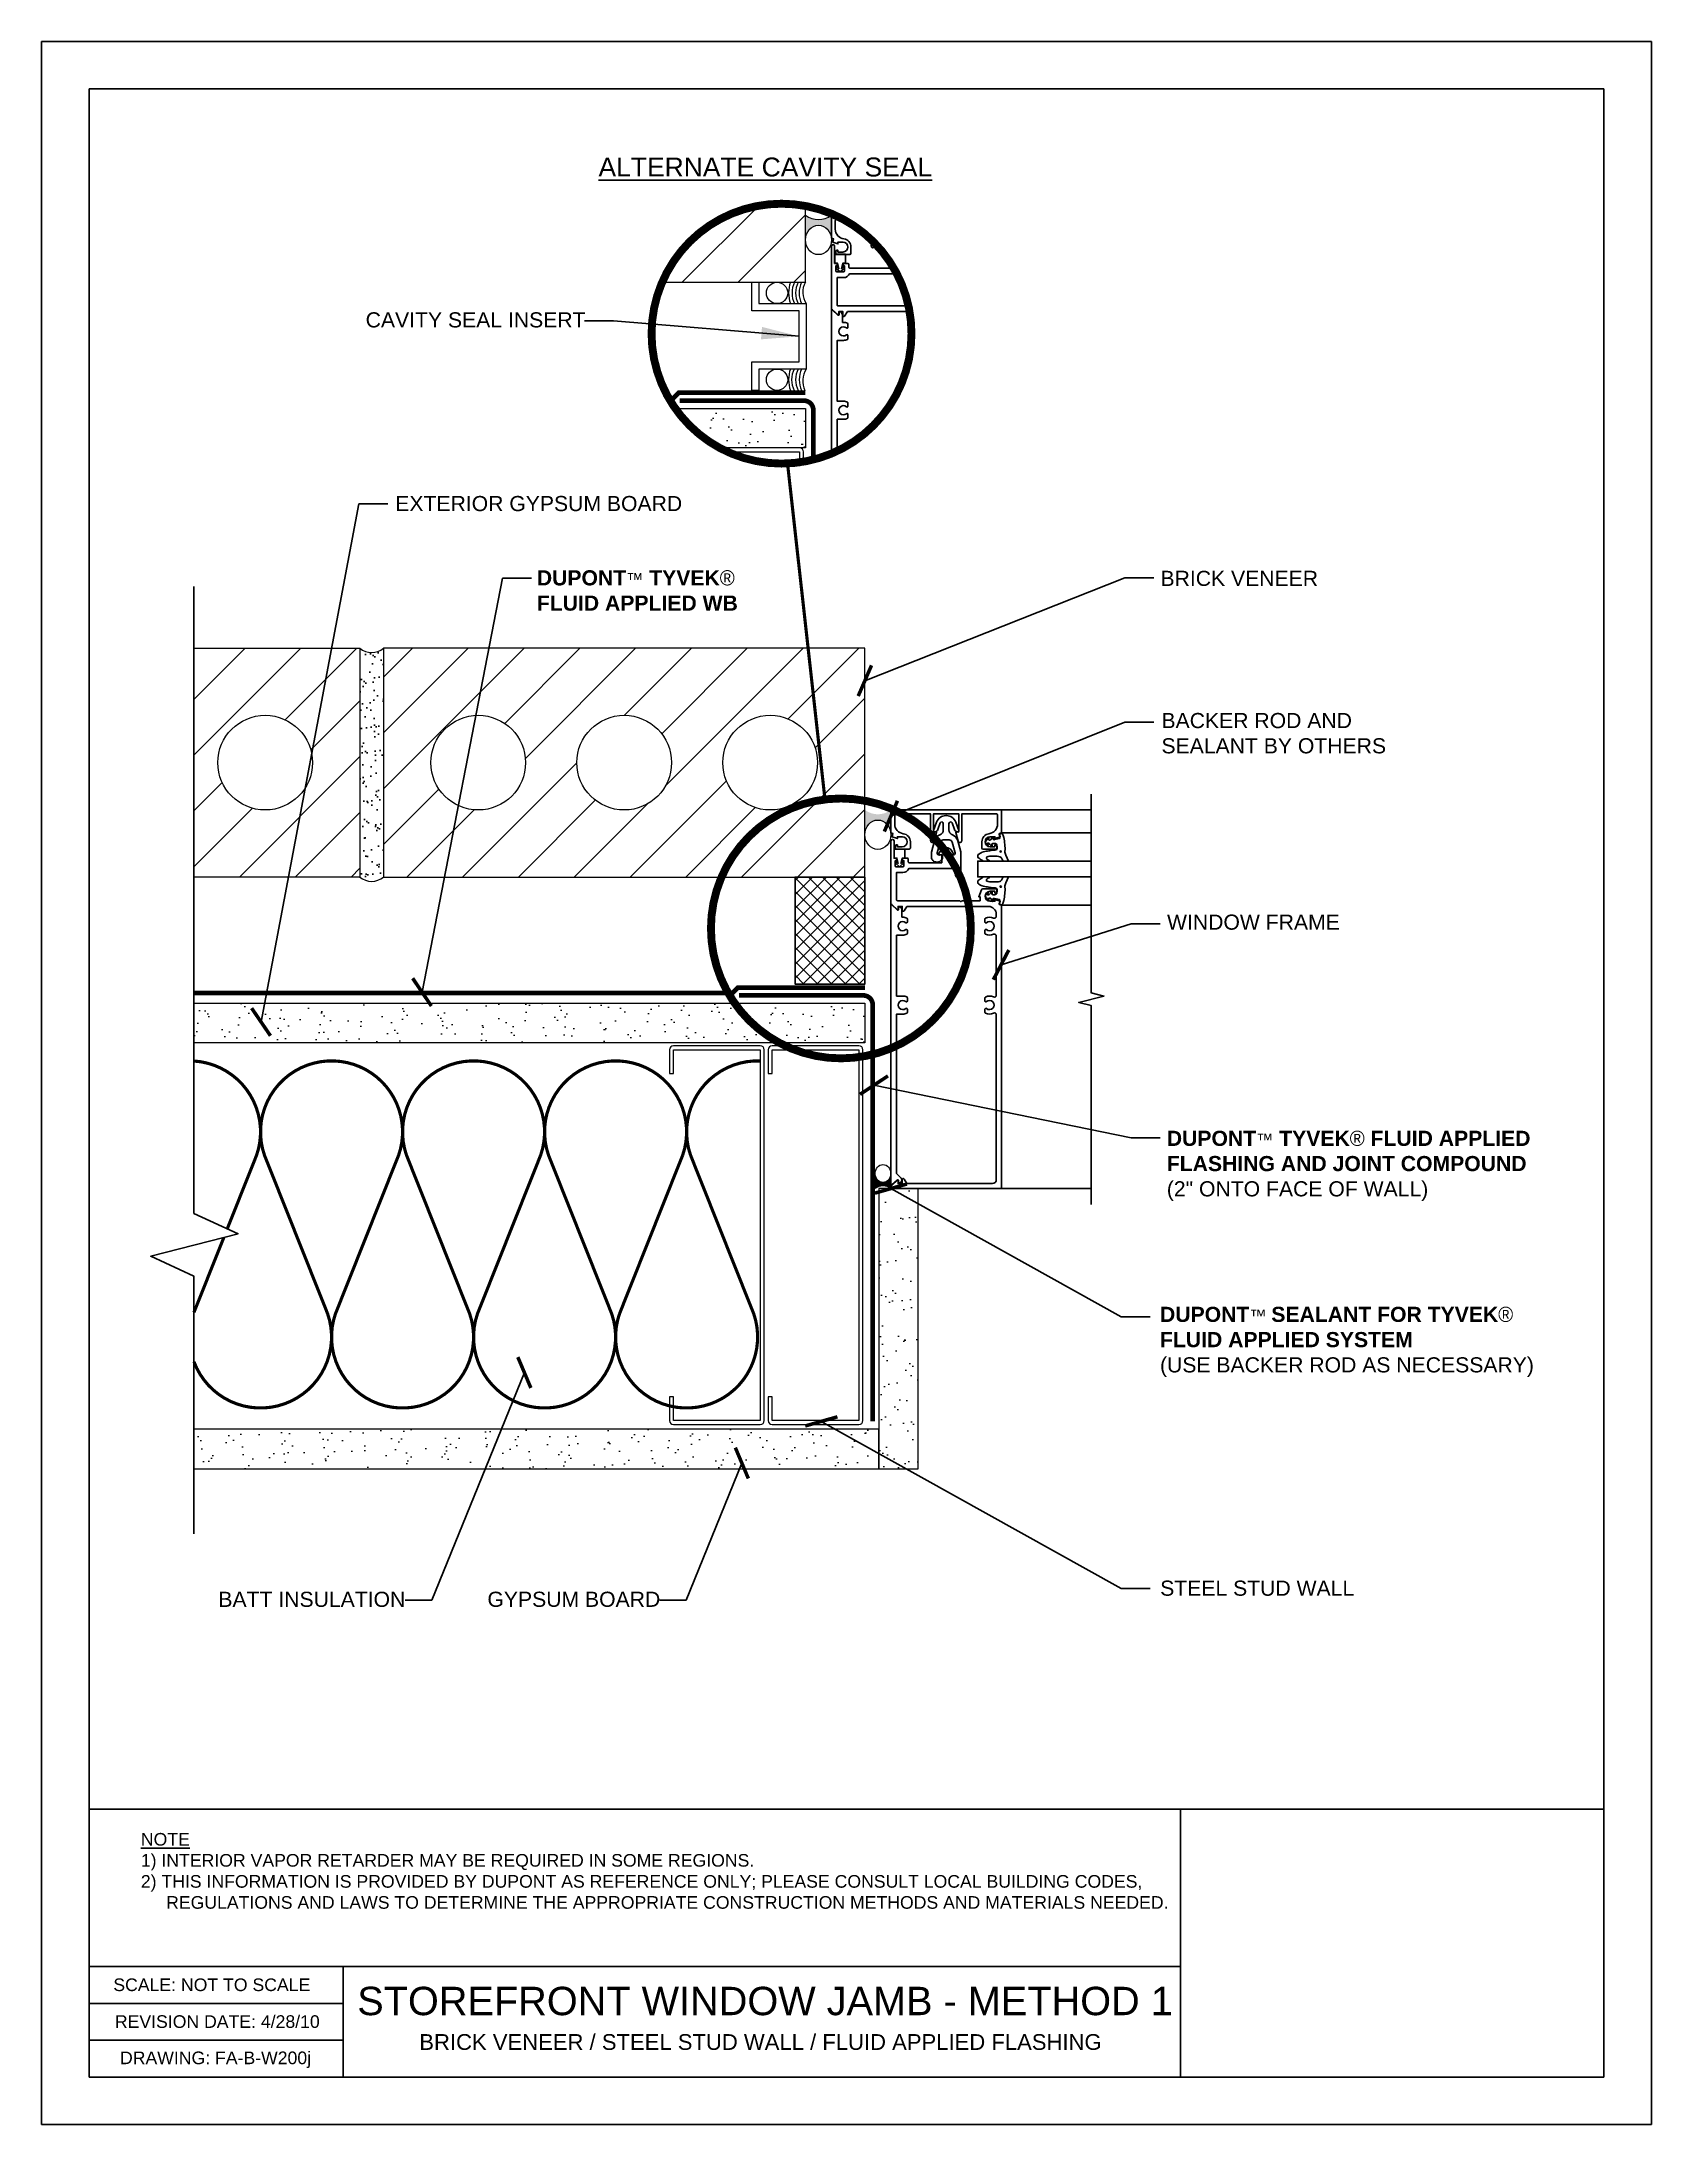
# Model space of a CAD drawing. Extents: x 334.4 to 359.9, y -269.5 to -236.5.
import ezdxf

# ---------------------------------------------------------------- set-up
doc = ezdxf.new("R2010")
doc.units = 0
doc.header["$LTSCALE"] = 1.5
doc.header["$MEASUREMENT"] = 0
doc.linetypes.add('DASHED2', pattern=[0.375, 0.25, -0.125])
doc.layers.get('0').update_dxf_attribs({"color": 8, "linetype": 'CONTINUOUS'})
for name, color, linetype in [('8x11-ttb$0$B', 5, 'CONTINUOUS'), ('CMU', 250, 'CONTINUOUS'), ('INSULATION', 241, 'CONTINUOUS'), ('SEALANT', 250, 'CONTINUOUS'), ('Storefront Window', 250, 'CONTINUOUS'), ('STRUCTURE', 250, 'CONTINUOUS'), ('TEXT', 7, 'CONTINUOUS'), ('Tyvek FA Flashing and Joint Treatment', 150, 'DASHED2'), ('Tyvek FA WB', 10, 'DASHED2')]:
    doc.layers.add(name, color=color, linetype=linetype)
for name, color, linetype, lineweight in [('A- Cavity Seal', 250, 'CONTINUOUS', 20), ('A-Anno-txt0', 250, 'CONTINUOUS', 18), ('A-Backer Rod', 250, 'CONTINUOUS', 15), ('A-Sealant', 250, 'CONTINUOUS', 15), ('brick', 250, 'CONTINUOUS', 5), ('Gyp Board', 250, 'CONTINUOUS', 20), ('Hatch', 250, 'CONTINUOUS', 9), ('Metal Stud', 250, 'CONTINUOUS', 18)]:
    doc.layers.add(name, color=color, linetype=linetype, lineweight=lineweight)
doc.layers.add('VIEWPORT', color=7, linetype='CONTINUOUS', plot=False)
doc.styles.add('DETAILS', font='sanss___.ttf', dxfattribs={"height": 1})
doc.dimstyles.new('ARCH_1_1-2_IN', dxfattribs={"dimscale": 0, "dimtxt": 0.09375, "dimasz": 0.09375, "dimexe": 0.0625, "dimexo": 0.0625, "dimgap": 0.0625, "dimtad": 1, "dimdec": 4, "dimlfac": 8, "dimzin": 3, "dimdsep": 46, "dimlunit": 4, "dimtxsty": 'Standard', "dimblk1": 'ARCHTICK', "dimblk2": 'ARCHTICK', "dimsah": 1, "dimcen": 0.0625, "dimdle": 0.0625, "dimclrd": 256, "dimclre": 256, "dimclrt": 256, "dimadec": 0, "dimazin": 0, "dimtfac": 1, "dimtdec": 4, "dimtmove": 0, "dimatfit": 3, "dimldrblk": 'ARCHTICK', "dimfxl": 1, "dimfrac": 2, "dimtolj": 1, "dimtzin": 0, "dimlwd": -1, "dimlwe": -1, "dimarcsym": 0})
doc.dimstyles.new('TYVEKDETAILS', dxfattribs={"dimscale": 6, "dimtxt": 1.5, "dimasz": 0.1, "dimexe": 0.75, "dimexo": 0.75, "dimgap": 0.75, "dimtad": 0, "dimtih": 1, "dimtoh": 1, "dimdec": 4, "dimzin": 0, "dimdsep": 46, "dimlunit": 4, "dimtxsty": 'DETAILS', "dimcen": 0.0625, "dimadec": 0, "dimazin": 0, "dimtfac": 1, "dimtdec": 4, "dimtofl": 0, "dimtmove": 0, "dimatfit": 3, "dimfxl": 1, "dimfrac": 2, "dimtolj": 1, "dimtzin": 0, "dimarcsym": 0})

msp = doc.modelspace()

# ---------------------------------------------------------------- texts
at = {"layer": 'TEXT', "style": 'DETAILS'}
for s, insert, char_height, width, attachment_point in [('{\\LALTERNATE CAVITY SEAL}', (343.2356727913335, -238.5270611998354, 2.979996827461446e-09), 0.3, 13.90651772798026, 4), ('CAVITY SEAL INSERT', (339.5470546728076, -240.948640181736, 2.979996827461446e-09), 0.24, 13.90651772798026, 4), ('\\pi0.24834;EXTERIOR GYPSUM BOARD', (339.7678077070693, -243.7374039836128, 5.959993654922892e-09), 0.239999999976, 4.664147086851381, 1), ('{\\fSansSerif|b1|i0|c2|p2;DUPONT\\fArial|b0|i0|c0|p32;\\H0.8125x;™\\fSansSerif|b1|i0|c2|p2;\\H1.2308x; TYVEK\\fSymbol|b0|i0|c2|p18;â\\fSansSerif|b1|i0|c2|p2; FLUID APPLIED WB}', (342.2588763642653, -244.9143964539759, 2.979996827461446e-09), 0.239999999976, 4.083664647993283, 1), ('BRICK VENEER', (352.1387273950594, -244.9229208568429, 2.979996827461446e-09), 0.239999999976, 6.521350676943849, 1), ('BACKER ROD AND \\PSEALANT BY OTHERS', (352.1541496751225, -247.1757549401052, 2.979996827461446e-09), 0.239999999976, 6.521350676943849, 1), ('WINDOW FRAME', (352.2420816801197, -250.3695884697167, 2.979996827461446e-09), 0.239999999976, 6.521350676943849, 1), ('{\\fSansSerif|b1|i0|c2|p2;DUPONT\\fArial|b0|i0|c0|p32;\\H0.8125x;™\\fSansSerif|b1|i0|c2|p2;\\H1.2308x; TYVEK\\fSymbol|b0|i0|c2|p18;â\\fSansSerif|b1|i0|c2|p2; FLUID APPLIED FLASHING AND JOINT COMPOUND\\fSansSerif|b0|i0|c2|p2; \\P(2" ONTO FACE OF WALL)}', (352.2386813343206, -253.7952831334102, 2.979996827461446e-09), 0.239999999976, 6.521350676943849, 1), ('{\\fSansSerif|b1|i0|c2|p2;DUPONT\\fArial|b0|i0|c0|p32;\\H0.8125x;™\\fArial|b1|i0|c0|p32; \\H1.2308x;SEALANT FOR TYVEK\\fSymbol|b0|i0|c2|p18;â\\fArial|b0|i0|c0|p32; \\fArial|b1|i0|c0|p32;FLUID APPLIED SYSTEM\\P\\fArial|b0|i0|c0|p32;\\H0.99998x;(USE BACKER ROD AS NECESSARY)}', (352.1307464494412, -256.5846505871752, 2.979996827461446e-09), 0.239999999976, 6.521350676943849, 1), ('STEEL STUD WALL', (352.1339026421476, -260.9232876313717, 2.979996827461446e-09), 0.239999999976, 6.521350676943849, 1), ('BATT INSULATION', (337.2139172646762, -261.0996638084059, 2.979996827461446e-09), 0.239999999976, 6.521350676943849, 1), ('GYPSUM BOARD', (341.4760835926165, -261.0988997686731, 2.979996827461446e-09), 0.239999999976, 6.521350676943849, 1), ('{\\LNOTE\\P}1) INTERIOR VAPOR RETARDER MAY BE REQUIRED IN SOME REGIONS.\\P\\pi-0.4,l0.4;2) THIS INFORMATION IS PROVIDED BY DUPONT AS REFERENCE ONLY; PLEASE CONSULT LOCAL BUILDING CODES, REGULATIONS AND LAWS TO DETERMINE THE APPROPRIATE CONSTRUCTION METHODS AND MATERIALS NEEDED.', (335.9861128399673, -264.9223689057662, 5.959993654922892e-09), 0.2, 16.26451670448571, 1), ('\\pi-0.033334,l0.033334,t0.1;SCALE: NOT TO SCALE', (335.5496051667322, -267.2272985987847, 2.979996827461446e-09), 0.2, 16.26451670448571, 1), ('\\pi0.43139;{\\H0.9x;STOREFRONT WINDOW JAMB - METHOD 1 \\P\\pi1.4145;\\H0.55556x;BRICK VENEER / STEEL STUD WALL / FLUID APPLIED FLASHING}', (338.9825789045774, -267.3590067908199, 2.979996827461445e-09), 0.5, 13.39364764594225, 1), ('\\pi-0.033334,l0.033334,t0.1;DRAWING: FA-B-W200j', (335.6558477522775, -268.3853712734129, 2.979996827461446e-09), 0.2, 16.26451670448571, 1)]:
    msp.add_mtext(s, dxfattribs=dict(at, insert=insert, char_height=char_height, width=width, attachment_point=attachment_point))

# ---------------------------------------------------------------- blocks, each defined once
blk = doc.blocks.new('_ArchTick')
at = {"color": 0, "linetype": 'ByBlock', "const_width": 0.15}
blk.add_lwpolyline([(-0.5, -0.5), (0.5, 0.5)], dxfattribs=at)
blk = doc.blocks.new('Revsion Date')
at = {"layer": 'TEXT', "insert": (0.000131622949083976, 0.2031688605532622, 2.979996827461446e-09), "char_height": 0.2, "width": 16.26451670448571, "attachment_point": 1, "style": 'DETAILS'}
blk.add_mtext('\\pi-0.033334,l0.033334,t0.1;REVISION DATE: 4/28/10', dxfattribs=at)

# ---------------------------------------------------------------- hatches: boundary and pattern name
at = {"layer": 'brick'}
h = msp.add_hatch(dxfattribs=at)
h.set_pattern_fill('_USER', color=256, scale=0.625, angle=45, style=0, pattern_type=0)
h.set_pattern_definition([(45, (230.2491751988923, -40.00147778569149), (-0.4419417382415922, 0.4419417382415922), [])])
edge = h.paths.add_edge_path()
edge.add_arc((346.1352557920591, -241.1653296050187), 2.058792527387994, 79.3746077298675, 156.708269021077)
edge.add_line((344.2442477372649, -240.3512563850119), (346.5148702639065, -240.3512563850119))
edge.add_line((346.5148702639065, -240.3512563850119), (346.5148702639065, -239.1418376916194))
h = msp.add_hatch(dxfattribs=at)
h.set_pattern_fill('_USER', color=256, scale=0.625, angle=45, style=0, pattern_type=0)
h.set_pattern_definition([(45, (231.1899292790695, -49.42564763300743), (-0.4419417382415922, 0.4419417382415922), [])])
h.paths.add_polyline_path([(347.4556243440836, -249.7754262323278), (347.4556243440836, -246.1504262323278), (339.8306243440836, -246.1504262323278), (339.8306243440836, -249.7754262323278)])
h.paths.add_polyline_path([(345.2056243440836, -247.9629262323278, -1), (346.7056243440836, -247.9629262323278, -1)], flags=16)
h.paths.add_polyline_path([(342.8931243440836, -247.9629262323278, -1), (344.3931243440836, -247.9629262323278, -1)], flags=16)
h.paths.add_polyline_path([(340.5806243440836, -247.9629262323278, -1), (342.0806243440836, -247.9629262323278, -1)], flags=16)
h.paths.add_polyline_path([(337.2056243440836, -247.962926232328, -1), (338.7056243440836, -247.962926232328, -1)], flags=16)
h.paths.add_polyline_path([(336.8271074189201, -246.1504262323278), (336.8271074189201, -249.7754262323278), (339.4556243440836, -249.7754262323278), (339.4556243440836, -246.1504262323278)])
at = {"layer": 'CMU'}
h = msp.add_hatch(dxfattribs=at)
h.set_pattern_fill('AR-SAND', color=256, scale=0.15, style=0)
h.set_pattern_definition([(37.50000000000001, (392.7514319464331, -165.0654113767505), (-0.009449003716441223, 0.2890235653519738), [0, -0.228, 0, -0.255, 0, -0.24375]), (7.499999999999999, (392.7514319464331, -165.0654113767505), (0.2654665057901591, 0.423321909784461), [0, -0.123, 0, -0.2055, 0, -0.07875]), (327.5, (392.566931946433, -165.0654113767505), (0.4671212792627242, 0.0008488580305446746), [0, -0.075, 0, -0.27, 0, -0.3525]), (317.5, (392.566931946433, -165.0654113767505), (0.450918990685844, 0.1316513347401374), [0, -0.0375, 0, -0.177, 0, -0.2025])])
h.paths.add_polyline_path([(339.4556243440836, -249.775426232328, 0.3636398934486965), (339.8306243440836, -249.7754262323276), (339.8306243440836, -246.1504262323276, -0.3636398934486965), (339.4556243440836, -246.150426232328)])
at = {"layer": 'Gyp Board'}
h = msp.add_hatch(dxfattribs=at)
h.set_pattern_fill('AR-SAND,_O', color=256, scale=0.25, angle=90)
h.set_pattern_definition([(52.49999999999999, (-215.5127105687936, -2033.925201091399), (0.4817059422532897, -0.01574833952740207), [0, -0.38, 0, -0.425, 0, -0.40625]), (82.49999999999999, (-215.5127105687936, -2033.925201091399), (0.7055365163074351, 0.4424441763169317), [0, -0.205, 0, -0.3425, 0, -0.13125]), (122.5, (-215.5127105687936, -2034.232701091399), (0.001414763384241117, 0.7785354654378738), [0, -0.125, 0, -0.45, 0, -0.5875]), (132.5, (-215.5127105687936, -2034.232701091399), (0.2194188912335623, 0.7515316511430734), [0, -0.0625, 0, -0.295, 0, -0.3375])])
edge = h.paths.add_edge_path()
edge.add_line((336.8271074189201, -251.7754262323277), (347.4556243440836, -251.7754262323278))
edge.add_line((347.4556243440836, -251.7754262323278), (347.4556243440836, -252.4004262323278))
edge.add_line((347.4556243440836, -252.4004262323278), (336.8271074189201, -252.4004262323277))
h = msp.add_hatch(dxfattribs=at)
h.set_pattern_fill('AR-SAND,_O', color=256, scale=0.25, angle=-1.272221872585407e-14)
h.set_pattern_definition([(217.5, (2129.824149203154, 301.7319324239323), (0.01574833952740192, -0.4817059422532897), [0, -0.38, 0, -0.425, 0, -0.40625]), (187.4999999999999, (2129.824149203154, 301.7319324239323), (-0.4424441763169319, -0.705536516307435), [0, -0.205, 0, -0.3425, 0, -0.13125]), (147.4999999999999, (2130.131649203154, 301.7319324239323), (-0.7785354654378738, -0.001414763384240878), [0, -0.1249999999999999, 0, -0.4499999999999995, 0, -0.587499999999999]), (137.4999999999999, (2130.131649203154, 301.7319324239323), (-0.7515316511430734, -0.2194188912335621), [0, -0.0625, 0, -0.295, 0, -0.3375])])
h.paths.add_polyline_path([(347.6743743440828, -259.1504262323278), (348.2993743440828, -259.1504262323278), (348.2993743440828, -254.7113459986716), (347.6743743440828, -254.7113459986716)])
h = msp.add_hatch(dxfattribs=at)
h.set_pattern_fill('AR-SAND,_O', color=256, scale=0.25, angle=90)
h.set_pattern_definition([(307.5, (-215.4502105687934, 1522.999348626744), (0.4817059422532897, 0.01574833952740201), [0, -0.3799999999999988, 0, -0.4249999999999988, 0, -0.4062499999999988]), (277.5, (-215.4502105687934, 1522.999348626744), (0.7055365163074351, -0.4424441763169318), [0, -0.205, 0, -0.3425, 0, -0.13125]), (237.5, (-215.4502105687934, 1523.306848626744), (0.001414763384241021, -0.7785354654378738), [0, -0.1249999999999999, 0, -0.4499999999999998, 0, -0.5874999999999996]), (227.5, (-215.4502105687934, 1523.306848626744), (0.2194188912335622, -0.7515316511430734), [0, -0.0625, 0, -0.295, 0, -0.3375])])
edge = h.paths.add_edge_path()
edge.add_line((336.8271071322849, -259.1504262323276), (347.6743743440828, -259.1504262323278))
edge.add_line((347.6743743440828, -259.1504262323278), (347.6743743440828, -258.5254262323278))
edge.add_line((347.6743743440828, -258.5254262323278), (336.8271065854788, -258.5254262323276))
at = {"layer": 'Hatch', "lineweight": 15}
h = msp.add_hatch(dxfattribs=at)
h.set_pattern_fill('AR-SAND,_O', color=256, scale=0.25, angle=90)
h.set_pattern_definition([(52.49999999999999, (-216.4534646489708, -2024.501031244084), (0.4817059422532897, -0.01574833952740207), [0, -0.38, 0, -0.425, 0, -0.40625]), (82.49999999999999, (-216.4534646489708, -2024.501031244084), (0.7055365163074351, 0.4424441763169317), [0, -0.205, 0, -0.3425, 0, -0.13125]), (122.5, (-216.4534646489708, -2024.808531244083), (0.001414763384241117, 0.7785354654378738), [0, -0.125, 0, -0.45, 0, -0.5875]), (132.5, (-216.4534646489708, -2024.808531244083), (0.2194188912335623, 0.7515316511430734), [0, -0.0625, 0, -0.295, 0, -0.3375])])
edge = h.paths.add_edge_path()
edge.add_arc((346.1352557920592, -241.1653296050188), 2.058792527387993, 215.1718133965802, 241.5949023400026)
edge.add_line((345.1558831008264, -242.9762563850119), (346.5148702639065, -242.9762563850119))
edge.add_line((346.5148702639065, -242.9762563850119), (346.5148702639065, -242.3512563850119))
edge.add_line((346.5148702639065, -242.3512563850119), (344.4523403624182, -242.3512563850119))
at = {"layer": 'SEALANT'}
h = msp.add_hatch(color=256, dxfattribs=at)
h.dxf.hatch_style = 1
edge = h.paths.add_edge_path()
edge.add_ellipse((346.7209797611083, -239.6807954054674), major_axis=(0, -0.2330766102230893), ratio=0.8842993597885473, start_angle=90, end_angle=270, ccw=False)
edge.add_line((346.9270892583103, -239.6807954054654), (346.9270892583102, -239.5880365661772))
edge.add_line((346.9270892583102, -239.5880365661772), (346.9270892583102, -239.2879114584838))
edge.add_arc((346.7209797611085, -239.0164444472597), 0.3408452185665765, 232.7926597487097, 307.2073402511995, ccw=False)
edge.add_line((346.5148702639063, -239.2879114584836), (346.5148702639063, -239.6807954054697))
h = msp.add_hatch(color=256, dxfattribs=at)
h.dxf.hatch_style = 1
edge = h.paths.add_edge_path()
edge.add_ellipse((347.6617338412855, -249.1049652527833), major_axis=(0, -0.2330766102230893), ratio=0.8842993597885473, start_angle=90, end_angle=270, ccw=False)
edge.add_line((347.8678433384874, -249.1049652527814), (347.8678433384873, -249.0122064134931))
edge.add_line((347.8678433384873, -249.0122064134931), (347.8678433384873, -248.7120813057998))
edge.add_arc((347.6617338412856, -248.4406142945757), 0.3408452185665765, 232.7926597487097, 307.2073402511995, ccw=False)
edge.add_line((347.4556243440835, -248.7120813057995), (347.4556243440835, -249.1049652527856))
h = msp.add_hatch(dxfattribs=at)
h.set_pattern_fill('ANSI37', color=256, scale=1.25, style=0)
h.set_pattern_definition([(45, (0, 0), (-0.110485434560398, 0.1104854345603981), []), (135, (0, 0), (-0.1104854345603981, -0.110485434560398), [])])
h.paths.add_polyline_path([(347.4556243440836, -249.7754262323278), (346.350206240525, -249.7754262323278), (346.350206240525, -251.4718539273699), (347.4556243440836, -251.4718539273699)])
h = msp.add_hatch(color=256, dxfattribs=at)
h.dxf.hatch_style = 1
edge = h.paths.add_edge_path()
edge.add_ellipse((347.7427872361387, -254.4729652556581), major_axis=(1.731817351502087e-17, 0.1414182889135392), ratio=0.8842993597885475, start_angle=90, end_angle=270, ccw=False)
edge.add_line((347.6177311337901, -254.4729652556593), (347.6177311337902, -254.5292463055733))
edge.add_line((347.6177311337902, -254.5292463055733), (347.6177311337902, -254.7113459986714))
edge.add_arc((347.7427872361386, -254.8760575078488), 0.2068064553878239, 412.79265974870975, 487.2073402511995, ccw=False)
edge.add_line((347.8678433384874, -254.7113459986716), (347.8678433384874, -254.4729652556567))

# ---------------------------------------------------------------- linework, layer by layer
at = {"layer": '8x11-ttb$0$B', "color": 7}
for p, q in [((335.1646109291123, -237.2887712683001, 2.979996827461446e-09), (335.1646109291123, -268.7887712683001, 2.979996827461446e-09)), ((335.1646109291123, -237.2887712683001, 2.979996827461446e-09), (359.1646109291123, -237.2887712683001, 2.979996827461446e-09)), ((359.1646109291123, -237.2887712683001, 2.979996827461446e-09), (359.1646109291123, -268.7887712683001, 2.979996827461446e-09)), ((335.1646109291123, -267.0381050034567, 2.979996827461446e-09), (352.4531579419513, -267.0381050034567, 2.979996827461446e-09)), ((335.1646109291123, -268.7887712683001, 2.979996827461446e-09), (359.1646109291123, -268.7887712683001, 2.979996827461446e-09))]:
    msp.add_line(p, q, dxfattribs=at)
for points, elevation in [([(359.1646109291123, -264.5434509550295), (335.1646109291123, -264.5434509550295)], 2.979996827461446e-09), ([(352.4531579419513, -264.5434509550295), (352.4531579419513, -268.7887712683001)], 2.979996827461446e-09), ([(339.192317090444, -267.0381050034567), (339.192317090444, -268.7887712683001)], 2.979996827461445e-09), ([(339.192317090444, -267.6217050034567), (335.1646109291123, -267.6217050034567)], 2.979996827461446e-09), ([(339.192317090444, -268.2053050034567), (335.1646109291123, -268.2053050034567)], 2.979996827461446e-09)]:
    msp.add_lwpolyline(points, dxfattribs=dict(at, elevation=elevation))
at = {"layer": 'A- Cavity Seal', "elevation": 2.979996827461446e-09}
msp.add_lwpolyline([(345.6661893295864, -242.0644839929739), (345.6661893295864, -241.6140839151052), (346.4157695243399, -241.6140839151052), (346.4157695243399, -240.8016564628806), (345.6661893295864, -240.8016564628806), (345.6661893295864, -240.3512563850119), (345.7783194886189, -240.3512563850119), (345.7783194886189, -240.689526303848), (346.5278996833725, -240.689526303848), (346.5278996833725, -241.7262140741379), (345.7783194886189, -241.7262140741379), (345.7783194886189, -242.0644839929739)], close=True, dxfattribs=at)
at = {"layer": 'A-Anno-txt0', "linetype": 'DASHED2', "ltscale": 0.125, "const_width": 0.125, "elevation": 2.979996827461446e-09, "flags": 128}
for points in [[(346.1352557920591, -243.2241221324067, 0.9999999999999999), (346.1352557920591, -239.1065370776307, 0.9999999999999999)], [(347.0760098722362, -252.6482919797227, 0.9999999999999999), (347.0760098722362, -248.5307069249467, 0.9999999999999999)]]:
    msp.add_lwpolyline(points, format="xyb", close=True, dxfattribs=at)
at = {"layer": 'A-Anno-txt0', "linetype": 'DASHED2', "ltscale": 0.125, "const_width": 0.05, "elevation": 2.979996827461446e-09, "flags": 128}
msp.add_lwpolyline([(346.8237762209308, -248.5462165898857), (346.2303811633456, -243.2219233506492)], dxfattribs=at)
at = {"layer": 'A-Backer Rod'}
for centre in [(346.0647407012683, -240.52039134443, 2.979996827461446e-09), (346.0647407012683, -241.8953490335559, 2.979996827461446e-09)]:
    msp.add_circle(centre, 0.1691349594180605, dxfattribs=at)
for centre, major_axis, ratio in [((346.7209797611083, -239.6807954054674, 2.979996827461446e-09), (0, -0.2330766102230893), 0.8842993597885473), ((347.6617338412855, -249.1049652527833, 2.979996827461446e-09), (0, -0.2330766102230893), 0.8842993597885473), ((347.7427872361387, -254.4729652556581, 2.979996827461446e-09), (1.731817351502087e-17, 0.1414182889135392), 0.8842993597885472)]:
    msp.add_ellipse(centre, major_axis=major_axis, ratio=ratio, dxfattribs=at)
at = {"layer": 'A-Sealant'}
for centre, radius, start, end in [((346.7209797611083, -239.0164444472597, 2.979996827461446e-09), 0.3408452185665909, 232.7926597487367, 307.207340251226), ((346.7515139868653, -240.52039134443, 2.979996827461446e-09), 0.5046350516342676, 160.4175544346954, 199.5824455653046), ((346.6946420598937, -240.52039134443, 2.979996827461446e-09), 0.3925048926016678, 154.4745657267067, 205.5254342732933), ((346.7515139868653, -240.52039134443, 2.979996827461446e-09), 0.3925048926016678, 154.4745657267067, 205.5254342732933), ((346.8074077804689, -240.52039134443, 2.979996827461446e-09), 0.3925048926016678, 154.4745657267067, 205.5254342732933), ((346.7813518260301, -240.5103779882949, 2.979996827461446e-09), 0.3103741412928031, 149.1577088189064, 215.2539272252896), ((346.7515139868653, -241.8953490335559, 2.979996827461446e-09), 0.5046350516342676, 160.4175544346954, 199.5824455653046), ((346.6883653971412, -241.8953490335559, 2.979996827461446e-09), 0.3925048926016678, 154.4745657267067, 205.5254342732933), ((346.7515139868653, -241.8953490335559, 2.979996827461446e-09), 0.3925048926016678, 154.4745657267067, 205.5254342732933), ((346.8079178018196, -241.8953490335559, 2.979996827461446e-09), 0.3925048926016678, 154.4745657267067, 205.5254342732933), ((346.8126813154194, -241.9158763325088, 2.979996827461446e-09), 0.3421583700592636, 146.3367065698951, 205.6809535142394), ((347.7427872361387, -254.8760575078488, 2.979996827461446e-09), 0.2068064553878326, 52.79265974873812, 127.207340251226)]:
    msp.add_arc(centre, radius, start, end, dxfattribs=at)
at = {"layer": 'brick', "linetype": 'Continuous', "elevation": 2.979996827461446e-09}
for points in [[(344.2442477372649, -240.3512563850119), (346.5148702639065, -240.3512563850119), (346.5148702639065, -239.1418376916194)], [(336.8271074189201, -246.1504262323278), (339.4556243440836, -246.1504262323278), (339.4556243440836, -249.7754262323278), (336.8271074189201, -249.7754262323278)]]:
    msp.add_lwpolyline(points, dxfattribs=at)
msp.add_lwpolyline([(347.4556243440836, -246.1504262323278), (339.8306243440836, -246.1504262323278), (339.8306243440836, -249.7754262323278), (347.4556243440836, -249.7754262323278)], close=True, dxfattribs=at)
at = {"layer": 'brick', "linetype": 'Continuous'}
for centre in [(337.9556243440836, -247.962926232328, 2.979996827461526e-09), (341.3306243440836, -247.9629262323278, 2.979996827461486e-09), (343.6431243440836, -247.9629262323278, 2.979996827461486e-09), (345.9556243440836, -247.9629262323278, 2.979996827461486e-09)]:
    msp.add_circle(centre, 0.75, dxfattribs=at)
for centre in [(339.6431243440834, -245.9267074748961, 2.979996827461486e-09), (339.6431243440834, -249.5517074748961, 2.979996827461486e-09)]:
    msp.add_arc(centre, 0.2919012374533256, 230.0334297092301, 309.9665702907698, dxfattribs=at)
at = {"layer": 'Gyp Board', "elevation": 2.979996827461446e-09}
for points in [[(344.4523403624181, -242.3512563850119), (346.5148702639065, -242.3512563850119), (346.5148702639065, -242.9762563850119), (345.1558831008264, -242.9762563850119)], [(336.8271074189201, -251.7754262323277), (347.4556243440836, -251.7754262323278), (347.4556243440836, -252.4004262323278), (336.8271074189201, -252.4004262323277)], [(347.6743743440828, -258.5254262323278), (336.8271065854788, -258.5254262323276)], [(336.8271071322849, -259.1504262323276), (347.6743743440828, -259.1504262323278), (347.6743743440828, -258.5254262323278)]]:
    msp.add_lwpolyline(points, dxfattribs=at)
msp.add_lwpolyline([(347.6743743440828, -259.1504262323278), (348.2993743440828, -259.1504262323278), (348.2993743440828, -254.7113459986716), (347.6743743440828, -254.7113459986716)], close=True, dxfattribs=at)
at = {"layer": 'INSULATION', "color": 253, "const_width": 0.05, "elevation": 2.979996827461446e-09}
for points in [[(336.8271056487201, -257.454709882214, 0.988981793712645), (338.9449097789067, -256.6952467268664), (337.9436911136671, -254.1812454956067, -0.5275875311540644), (339.0493743440808, -252.6890519717651)], [(336.8271074189201, -252.6904451807084, -0.4959173986660426), (337.819909778908, -254.1812454956058), (337.354763410525, -255.3492006920375)], [(339.0493743440808, -252.6890519717651, -0.5036295496547037), (340.0699097789102, -254.1812454956058), (339.0686911136693, -256.695246726869, 1.404370499403762), (341.1949097789091, -256.6952467268662), (340.1936911136693, -254.1812454956063, -1.404370499398822), (342.3199097789104, -254.1812454956063), (341.3186911136695, -256.6952467268699, 1.404370499403763), (343.4449097789091, -256.6952467268669), (342.4436911136695, -254.1812454956072, -1.404370499398822), (344.5699097789104, -254.1812454956063), (343.5686911136695, -256.6952467268699, 1.404370499403762), (345.6949097789091, -256.6952467268669), (344.6936911136695, -254.1812454956072, -0.5275875311540644), (345.7993743440832, -252.6890519717656)]]:
    msp.add_lwpolyline(points, format="xyb", dxfattribs=at)
msp.add_lwpolyline([(337.3002018638695, -255.4862015293509), (336.8271049657901, -256.6741200386331)], dxfattribs=at)
at = {"layer": 'Metal Stud', "elevation": 2.979996827461446e-09}
msp.add_lwpolyline([(346.4836202639065, -243.2476576298772), (346.4836202639065, -243.0387563850119, 0.414213562373095), (346.4211202639065, -242.9762563850119), (345.1558831008264, -242.9762563850119)], format="xyb", dxfattribs=at)
msp.add_lwpolyline([(345.2815001063778, -243.0387563850119), (346.4211202639065, -243.0387563850119), (346.4211202639065, -243.2642194978895)], dxfattribs=at)
for points in [[(344.4243743440836, -258.0121258778847), (344.3618743440832, -258.0121258778847), (344.3618743440832, -258.3871258778847, 0.414213562373095), (344.4243743440832, -258.4496258778847), (345.7993743440832, -258.4496258778847, 0.414213562373095), (345.8618743440832, -258.3871258778847), (345.8618743440832, -252.5121258778847, 0.414213562373095), (345.7993743440832, -252.4496258778847), (344.4243743440832, -252.4496258778847, 0.414213562373095), (344.3618743440832, -252.5121258778847), (344.3618743440832, -252.8871258778847), (344.4243743440836, -252.8871258778847), (344.4243743440836, -252.5121258778847), (345.7993743440832, -252.5121258778847), (345.7993743440827, -258.3871258778847), (344.4243743440836, -258.3871258778847)], [(345.9868743440841, -258.0121258778847), (345.9243743440836, -258.0121258778847), (345.9243743440836, -258.3871258778847, 0.414213562373095), (345.9868743440836, -258.4496258778847), (347.3618743440836, -258.4496258778847, 0.414213562373095), (347.4243743440836, -258.3871258778847), (347.4243743440836, -252.5121258778847, 0.414213562373095), (347.3618743440836, -252.4496258778847), (345.9868743440836, -252.4496258778847, 0.414213562373095), (345.9243743440836, -252.5121258778847), (345.9243743440836, -252.8871258778847), (345.9868743440841, -252.8871258778847), (345.9868743440841, -252.5121258778847), (347.3618743440836, -252.5121258778847), (347.3618743440832, -258.3871258778847), (345.9868743440841, -258.3871258778847)]]:
    msp.add_lwpolyline(points, format="xyb", close=True, dxfattribs=at)
at = {"layer": 'SEALANT', "elevation": 2.979996827461446e-09}
msp.add_lwpolyline([(347.4556243440836, -249.7754262323278), (346.350206240525, -249.7754262323278), (346.350206240525, -251.4718539273699), (347.4556243440836, -251.4718539273699)], close=True, dxfattribs=at)
at = {"layer": 'Storefront Window'}
for p, q in [((346.9270892583103, -241.7546315717762, 2.979996827461446e-09), (346.9270892583103, -240.1876314717762, 2.979996827461446e-09)), ((349.6178433384873, -248.7120813057998, 2.979996827461446e-09), (351.0425629650188, -248.7120813057998, 2.979996827461446e-09)), ((349.4531237509987, -249.1842112167961, 2.979996827461446e-09), (349.473866048078, -249.1410870347342, 2.979996827461446e-09)), ((349.5914803180235, -249.0867429563601, 2.979996827461446e-09), (349.6276057205289, -249.0836908692617, 2.979996827461446e-09)), ((349.6178433384874, -249.0738014190922, 2.979996827461446e-09), (351.0425629650188, -249.0738014190922, 2.979996827461446e-09)), ((349.4477986249, -249.188294173192, 2.979996827461446e-09), (349.4296790437945, -249.1892119376851, 2.979996827461446e-09)), ((349.5866945303525, -249.1648927431371, 2.979996827461446e-09), (349.50742377351, -249.1826228195516, 2.979996827461446e-09)), ((349.6880141051704, -249.4283706065371, 2.979996827461446e-09), (349.7294080635296, -249.5234700323043, 2.979996827461446e-09)), ((347.8678433384874, -251.1788014190922, 2.979996827461446e-09), (347.8678433384874, -249.6118013190922, 2.979996827461446e-09)), ((349.6880141051704, -249.8692322316473, 2.979996827461446e-09), (349.7294080635296, -249.77413280588, 2.979996827461446e-09)), ((349.4477986249, -250.1093086649923, 2.979996827461446e-09), (349.4296790437945, -250.1083909004993, 2.979996827461446e-09)), ((349.4531237509987, -250.1133916213882, 2.979996827461446e-09), (349.473866048078, -250.1565158034501, 2.979996827461446e-09)), ((349.5866945303525, -250.1327100950473, 2.979996827461446e-09), (349.50742377351, -250.1149800186328, 2.979996827461446e-09)), ((349.5914803180235, -250.2108598818243, 2.979996827461446e-09), (349.6276057205289, -250.2139119689227, 2.979996827461446e-09)), ((349.6178433384874, -250.2233459986716, 2.979996827461446e-09), (351.0425629650188, -250.2233459986716, 2.979996827461446e-09)), ((349.6178433384873, -254.7116258853791, 2.979996827461446e-09), (351.0425629650188, -254.7116258853791, 2.979996827461446e-09))]:
    msp.add_line(p, q, dxfattribs=at)
at = {"layer": 'Storefront Window', "elevation": 2.979996827461446e-09}
for points in [[(347.1025292546715, -239.3479114584838), (347.0170892583101, -239.3479114584838, 0.4142135623730908), (346.9870892583101, -239.3779114584839), (346.9870892583101, -239.5102584026008, 0.3770804301294404), (347.1231103109417, -239.6649737595052, -0.3770804301294486), (347.2355892583101, -239.7929114584838), (347.2355892583101, -239.8919114584838, -0.4142135623730951), (347.2155892583102, -239.9119114584838), (346.9975892583101, -239.9119114584838), (346.9975892583101, -239.8629114584838, -0.4142135623730951), (347.0175892583102, -239.8429114584838), (347.0295892583101, -239.8429114584838), (347.0295892583101, -239.8719114584838), (347.1065892583101, -239.8719114584838, 1), (347.1065892583101, -239.7139114584838), (347.0295892583101, -239.7139114584838), (347.0295892583101, -239.7429114584838), (346.9470892583101, -239.7139114584838), (346.9570892583101, -239.6609123334499), (346.9270892583102, -239.6499114584838), (346.9270892583102, -239.2879114584838), (346.9801982598579, -239.2879114584838)], [(347.9122348776142, -240.1256315717762), (347.2180892583102, -240.1256315717762, -0.4142135623731125), (347.2030892583102, -240.1106315717763), (347.2030892583102, -240.0676316717762, 0.4142135623730605), (347.1880892583102, -240.0526316717762), (347.1360892583102, -240.0526316717762, 0.4142135623731367), (347.1110892583102, -240.0776316717762), (347.1110892583102, -240.0926316717762), (347.1330892583102, -240.0926316717762), (347.1330892583102, -240.1726314717762, -0.4142135623730604), (347.1180892583102, -240.1876314717762), (347.0100892583102, -240.1876314717762, -0.4142135623730605), (346.9950892583103, -240.1726314717762), (346.9950892583103, -240.0926316717762), (347.0170892583102, -240.0926316717762), (347.0170892583102, -240.0776316717762, 0.4142135623730951), (346.9920892583102, -240.0526316717762), (346.9770892583102, -240.0526316717762), (346.9770892583102, -239.7801315717762, 1), (346.9270892583103, -239.7801315717762), (346.9270892583103, -240.7857802865876), (346.9438003694214, -240.7857802865876), (347.0304574836749, -240.8687498640644, 0.660347023866325), (347.0422984841688, -240.863693707993), (347.0422984841688, -240.8166315717762), (347.1072984841688, -240.8166315717762), (347.1072984841688, -240.8796315717762, 0.7490425318063794), (347.1349266712533, -240.887726563497), (347.1805003838948, -240.8166315717762), (348.1643039315672, -240.8166315717762)], [(347.622457801136, -239.741652375087), (347.6117805604856, -239.7814997435509, -0.8769746978767224), (347.5528028166858, -239.7737350565469), (347.5528028166858, -239.6722833552996)], [(348.1467653511857, -240.7266315717762), (347.0320892583102, -240.7266315717762, -0.4142135623731125), (347.0170892583102, -240.7116315717762), (347.0170892583102, -240.2776314717762), (347.1180892583102, -240.2776314717762, 0.2953831756989194), (347.2138806535395, -240.2156315717762), (347.9619195039896, -240.2156315717762)], [(347.1012984841687, -242.2362981150542), (347.1150892583101, -242.2362981150542), (347.0170892583101, -242.2362981150542), (347.0170892583102, -241.2722981150542), (347.1150892583102, -241.2722981150542, 0.1181116224261147), (347.1798861333102, -241.2567750344955, 0.2822912805812102), (347.1880892583102, -241.243403329659), (347.1880892583102, -241.1954796834854, 0.6446448688013827), (347.1632028946739, -241.1841987343209, -2.206052281035945), (347.1632028946739, -241.0743974957875, 0.6446448688013372), (347.1880892583102, -241.0631165466231), (347.1880892583102, -241.0151929004494, 0.2822912805812784), (347.1798861333102, -241.0018211956129, 0.1181116224259826), (347.1150892583103, -240.9862981150542), (347.1012984841689, -240.9862981150542), (347.1012984841689, -240.8692981150542, 0.4142135623730951), (347.0542984841688, -240.8222981150543), (347.0482984841689, -240.8222981150543), (347.0482984841689, -240.8619048308504, -0.6603470238662281), (347.0263080546802, -240.871294834983), (346.9440049733015, -240.7924940123864, 0.6603470238662849), (346.9270892583103, -240.7997170924884), (346.92708925831, -243.0645774014718)], [(347.01708925831, -243.0113968626283), (347.0170892583101, -242.5222981150542), (347.11508925831, -242.5222981150542, 0.1181116224261147), (347.1798861333101, -242.5067750344955, 0.282291280581196), (347.1880892583101, -242.493403329659), (347.1880892583101, -242.4454796834854, 0.6446448688013827), (347.1632028946737, -242.4341987343209, -2.206052281035945), (347.1632028946737, -242.3243974957875, 0.6446448688013372), (347.1880892583101, -242.3131165466231), (347.1880892583101, -242.2651929004494, 0.2822912805812784), (347.1798861333101, -242.2518211956129, 0.1181116224259781), (347.1150892583101, -242.2362981150542)], [(348.0420525643458, -251.6604679623702), (348.0558433384873, -251.6604679623702), (347.9578433384872, -251.6604679623702), (347.9578433384874, -250.6964679623702), (348.0558433384873, -250.6964679623702, 0.1181116224261147), (348.1206402134874, -250.6809448818115, 0.2822912805812102), (348.1288433384874, -250.667573176975), (348.1288433384874, -250.6196495308013, 0.6446448688013827), (348.103956974851, -250.6083685816369, -2.206052281035945), (348.103956974851, -250.4985673431035, 0.6446448688013372), (348.1288433384874, -250.4872863939391), (348.1288433384874, -250.4393627477654, 0.2822912805812784), (348.1206402134874, -250.4259910429289, 0.1181116224259826), (348.0558433384874, -250.4104679623702), (348.042052564346, -250.4104679623702), (348.042052564346, -250.2934679623702, 0.4142135623730951), (347.995052564346, -250.2464679623702), (347.989052564346, -250.2464679623702), (347.989052564346, -250.2860746781664, -0.6603470238662281), (347.9670621348573, -250.2954646822989), (347.8847590534787, -250.2166638597023, 0.6603470238662849), (347.8678433384874, -250.2238869398043), (347.8678433384869, -254.6475489849361, 0.6603470238663963), (347.8847590534782, -254.6547720650381), (347.9670621348569, -254.5759712424415, -0.6603470238662127), (347.9890525643455, -254.5853612465741), (347.9890525643455, -254.6249679623703), (347.9950525643455, -254.6249679623703, 0.6681786379192892), (348.0282865830612, -254.5447339436545), (347.9578433384869, -254.4742906990801), (347.9578433384872, -251.9464679623702), (348.0558433384872, -251.9464679623702, 0.1181116224261147), (348.1206402134873, -251.9309448818115, 0.282291280581196), (348.1288433384872, -251.917573176975), (348.1288433384872, -251.8696495308013, 0.6446448688013827), (348.1039569748508, -251.8583685816369, -2.206052281035945), (348.1039569748508, -251.7485673431035, 0.6446448688013372), (348.1288433384873, -251.7372863939391), (348.1288433384873, -251.6893627477654, 0.2822912805812784), (348.1206402134873, -251.6759910429289, 0.1181116224259781), (348.0558433384873, -251.6604679623702)]]:
    msp.add_lwpolyline(points, format="xyb", dxfattribs=at)
for points in [[(347.0862400634174, -240.1364095571472), (347.1132552729713, -240.1137411047743, -0.9999999999999398), (347.1293249632135, -240.1328922158523), (347.0640892583102, -240.1876314717762), (346.998853553407, -240.1328922158523, -1.000000000000095), (347.0149232436492, -240.1137411047743), (347.041938453203, -240.1364095571472), (347.0221406472958, -240.0496314717762), (346.9800892583103, -240.0496314717762), (346.9800892583103, -239.9086313717762), (347.1480892583103, -239.9086313717762), (347.1480892583103, -240.0496314717762), (347.1060378693246, -240.0496314717762)], [(348.1563433384873, -249.3360813057998), (347.9383433384872, -249.3360813057998), (347.9383433384872, -249.2870813057997, -0.4142135623730951), (347.9583433384873, -249.2670813057998), (347.9703433384873, -249.2670813057998), (347.9703433384873, -249.2960813057998), (348.0473433384873, -249.2960813057998, 1), (348.0473433384873, -249.1380813057997), (347.9703433384873, -249.1380813057997), (347.9703433384873, -249.1670813057997), (347.8878433384873, -249.1380813057997), (347.8978433384873, -249.0850821807658), (347.8678433384873, -249.0740813057998), (347.8678433384873, -248.7120813057998), (349.6178433384873, -248.7120813057998), (349.6178433384873, -249.0740813057998), (349.5878433384872, -249.0850821807658), (349.5978433384873, -249.1380813057997), (349.5153433384872, -249.1670813057997), (349.5153433384872, -249.1380813057997), (349.4383433384872, -249.1380813057997, 1), (349.4383433384872, -249.2960813057998), (349.5153433384872, -249.2960813057998), (349.5153433384872, -249.2670813057998), (349.5273433384873, -249.2670813057998, -0.4142135623730951), (349.5473433384873, -249.2870813057997), (349.5473433384873, -249.3360813057998), (349.3293433384873, -249.3360813057998, -0.414213562373043), (349.3093433384873, -249.3160813057997), (349.3093433384873, -249.2170813057998, -0.3770804301294552), (349.4218222858557, -249.0891436068212, 0.3770804301294248), (349.5578433384873, -248.9344282499168), (349.5578433384873, -248.8020813057998, 0.4142135623730951), (349.5278433384873, -248.7720813057998), (348.9921297801118, -248.7720813057998), (348.9921297801118, -249.1979049038629, -0.8769746978767272), (348.933152036312, -249.2056695908669), (348.8973757398265, -249.0721527661541, -0.5773515995314432), (348.9096231782109, -249.0599052788899), (348.9295415896609, -249.0652424011524, 0.4931454260313212), (348.9421297801118, -249.0555831428895), (348.9421297801118, -248.7720813057998), (348.5435568968629, -248.7720813057998), (348.5435568968629, -249.0555831428895, 0.4931454260313071), (348.556145087314, -249.0652424011524), (348.5760634987639, -249.0599052788899, -0.5773515995314307), (348.5883109371482, -249.0721527661541), (348.5525346406628, -249.2056695908669, -0.8769746978767224), (348.493556896863, -249.1979049038629), (348.493556896863, -248.7720813057998), (347.9578433384872, -248.7720813057998, 0.4142135623730908), (347.9278433384873, -248.8020813057998), (347.9278433384873, -248.9344282499168, 0.3770804301294404), (348.0638643911188, -249.0891436068212, -0.3770804301294486), (348.1763433384873, -249.2170813057998), (348.1763433384873, -249.3160813057997, -0.4142135623730951)], [(348.7882930509238, -249.0254203011287), (348.7882930509238, -248.9275558097009, -0.8390996311772737), (348.8367853664435, -248.9190053061178), (348.8734658887471, -249.0197842128807, 0.317837245195849), (348.9304011745904, -249.0592604490988, 0.5176380902049651), (348.9443581317531, -249.0391307857445), (348.8953114268298, -248.904376071469, 0.315298788878987), (348.7487193779872, -248.8017312138278), (348.7378667238605, -248.8017312138278, 0.315298788878986), (348.5912746750179, -248.904376071469), (348.5422279700946, -249.0391307857444, 0.5176380902051414), (348.5561849272574, -249.0592604490988, 0.3178372451957014), (348.6131202131006, -249.0197842128807), (348.6498007354043, -248.9190053061178, -0.8390996311772755), (348.6982930509239, -248.9275558097009), (348.6982930509239, -249.0254203011287, -0.304694561002323), (348.6423237724673, -249.108738426355, 0.234468587772891), (348.5600308347434, -249.2021097326149), (348.5118433384874, -249.3819479169319), (348.5118433384874, -249.462745554217, 0.4142135623730951), (348.5868433384874, -249.537745554217), (348.6079784024159, -249.537745554217, 0.2679491924310998), (348.6729303076999, -249.500245554217), (348.6833337195442, -249.4822263163305, 0.1316524975874127), (348.6853433384874, -249.4747263163305), (348.6853433384874, -249.4363095394641, 0.466307658155023), (348.6677386158224, -249.4215374231689), (348.6371490471868, -249.4269311894476, -0.5486187866266593), (348.602961827068, -249.3896223855041), (348.6469641591094, -249.2254034466741, -0.3394542588633731), (348.6952604504239, -249.1883443989293), (348.7913256514238, -249.1883443989293, -0.3394542588633806), (348.8396219427383, -249.2254034466741), (348.8836688769142, -249.3897888429361, -0.5486187866267026), (348.8494816567954, -249.4270976468795), (348.8179480611524, -249.4215374231689, 0.4663076581549861), (348.8003433384874, -249.4363095394641), (348.8003433384874, -249.4747263163305, 0.1316524975873938), (348.8023529574306, -249.4822263163305), (348.812756369275, -249.500245554217, 0.2713314781362632), (348.878654161166, -249.5377395893033, -0.4179124203606423), (348.8938433384874, -249.5527383963205), (348.8938433384874, -249.7502013271202, 0.4142135623730777), (348.9238433384874, -249.7802013271202), (348.9438433384873, -249.7802013271202, 0.4142135623731123), (348.9738433384874, -249.7502013271202), (348.9738433384874, -249.3785912176086), (348.9265552671043, -249.2021097326149, 0.2344685877728889), (348.8442623293804, -249.108738426355, -0.3046945610023244)], [(348.121254464072, -250.2408014190922), (349.4128433384874, -250.2408014190922, -0.4142135623731034), (349.5378433384874, -250.3658014190922), (349.5378433384874, -250.3977661666651, -0.5558234986353783), (349.4931249476824, -250.425565550718, 0.236434646243465), (349.3650464634874, -250.4263244996509, 0.2822912805812141), (349.3568433384874, -250.4396962044874), (349.3568433384874, -250.4876198506611, 0.6446448688012341), (349.3817297021237, -250.4989007998254, -2.206052281035937), (349.3817297021237, -250.6087020383589, 0.6446448688013208), (349.3568433384874, -250.6199829875233), (349.3568433384874, -250.667906633697, 0.2822912805812464), (349.3650464634874, -250.6812783385334, 0.236434646243558), (349.4931249476829, -250.6820372874662, -0.5558234986353612), (349.5378433384874, -250.7098366715194), (349.5378433384874, -251.6477661666651, -0.5558234986355347), (349.4931249476824, -251.675565550718, 0.236434646243559), (349.3650464634874, -251.6763244996509, 0.2822912805812567), (349.3568433384874, -251.6896962044874), (349.3568433384874, -251.7376198506611, 0.6446448688013702), (349.3817297021237, -251.7489007998254, -2.206052281035924), (349.3817297021237, -251.8587020383589, 0.6446448688014803), (349.3568433384874, -251.8699829875233), (349.3568433384874, -251.917906633697, 0.2822912805812284), (349.3650464634874, -251.9312783385334, 0.2364346462434863), (349.4931249476828, -251.9320372874662, -0.5558234986354615), (349.5378433384874, -251.9598366715193), (349.5378433384874, -254.5693459986716, -0.4142135623730951), (349.4758433384874, -254.6313459986716), (348.121254464072, -254.6313459986716), (348.0756807514305, -254.5602510069508, 0.7490425318064292), (348.048052564346, -254.5683459986715), (348.048052564346, -254.6313459986716), (347.9830525643459, -254.6313459986716), (347.9830525643459, -254.5847392828755, 0.6603470238661271), (347.9712115638521, -254.5796831268041), (347.8845544495985, -254.6626527042809), (347.8678433384874, -254.6626527042809), (347.8678433384874, -254.7113459986716), (349.6178433384873, -254.7113459986716), (349.6178433384874, -250.2233459986716), (349.5878433384873, -250.2128005441261), (349.5978433384873, -250.1598014190922), (349.5153433384874, -250.1308014190922), (349.5153433384874, -250.1598014190922), (349.4383433384874, -250.1598014190922, -1), (349.4383433384874, -250.0018014190922), (349.5153433384874, -250.0018014190922), (349.5153433384874, -250.0308014190922), (349.5273433384874, -250.0308014190922, 0.414213562373134), (349.5473433384874, -250.0108014190922), (349.5473433384874, -249.9618014190922), (349.3243433384874, -249.9618014190922, 0.3224291363345259), (349.3006375554645, -249.9788619070624), (349.2602732901782, -250.0888014190922), (349.2818433384874, -250.0888014190922), (349.2818433384874, -250.1508014190921), (348.9923433384873, -250.1508014190921), (348.9773433384873, -250.1658014190921), (348.9623433384874, -250.1508014190921), (347.9728433384873, -250.1508014190921, -0.4142135623731125), (347.9578433384874, -250.1358014190922), (347.9578433384874, -249.7018013190922), (348.0588433384873, -249.7018013190922, 0.2953831756989194), (348.1546347337166, -249.6398014190922), (348.8673433384873, -249.6398014190922), (348.8673433384873, -249.5498014190922), (348.8128433384874, -249.5498014190922), (348.8128433384874, -249.4204387949817), (348.8624075597736, -249.4247751024607, 0.6309963913485143), (348.8669881793149, -249.416997650021), (348.8266413962953, -249.3551983406955, 0.5417518471030809), (348.6591102554717, -249.3552937567955), (348.6189197822968, -249.4170070999588, 0.6302003646972343), (348.623506761956, -249.4247751024607), (348.6728433384874, -249.4204587113171), (348.6728433384874, -249.5498014190922), (348.1588433384874, -249.5498014190922, -0.4142135623731125), (348.1438433384874, -249.5348014190922), (348.1438433384874, -249.4918015190922, 0.4142135623730605), (348.1288433384874, -249.4768015190922), (348.0768433384874, -249.4768015190922, 0.4142135623731367), (348.0518433384874, -249.5018015190922), (348.0518433384874, -249.5168015190922), (348.0738433384873, -249.5168015190922), (348.0738433384873, -249.5968013190922, -0.4142135623730604), (348.0588433384873, -249.6118013190922), (347.9508433384874, -249.6118013190922, -0.4142135623730605), (347.9358433384874, -249.5968013190922), (347.9358433384874, -249.5168015190922), (347.9578433384874, -249.5168015190922), (347.9578433384874, -249.5018015190922, 0.4142135623730951), (347.9328433384874, -249.4768015190922), (347.9178433384874, -249.4768015190922), (347.9178433384874, -249.2043014190922, 1), (347.8678433384874, -249.2043014190922), (347.8678433384874, -250.2099501339035), (347.8845544495985, -250.2099501339035), (347.9712115638521, -250.2929197113804, 0.660347023866325), (347.9830525643459, -250.287863555309), (347.9830525643459, -250.2408014190922), (348.048052564346, -250.2408014190922), (348.048052564346, -250.3038014190922, 0.7490425318063794), (348.0756807514305, -250.3118964108129)], [(348.0269941435946, -249.5605794044631), (348.0540093531484, -249.5379109520903, -0.9999999999999398), (348.0700790433907, -249.5570620631682), (348.0048433384874, -249.6118013190922), (347.9396076335842, -249.5570620631682, -1.000000000000095), (347.9556773238263, -249.5379109520903), (347.9826925333801, -249.5605794044631), (347.962894727473, -249.4738013190922), (347.9208433384874, -249.4738013190922), (347.9208433384874, -249.3328012190922), (348.0888433384874, -249.3328012190922), (348.0888433384874, -249.4738013190922), (348.0467919495018, -249.4738013190922)]]:
    msp.add_lwpolyline(points, format="xyb", close=True, dxfattribs=at)
for points in [[(351.0425629650188, -254.9616258853791), (351.0425629650188, -251.8118635955894), (350.8425829650188, -251.7618435955894), (351.2425629650188, -251.6618635955894), (351.0425629650188, -251.6118635955894), (351.0425629650188, -248.4620813057998)], [(351.0425629650188, -249.7738014190922), (349.2428433384874, -249.7738014190922), (349.2428433384874, -249.5238014190922), (351.0425629650188, -249.5238014190922)]]:
    msp.add_lwpolyline(points, dxfattribs=at)
at = {"layer": 'Storefront Window'}
for centre, radius in [((349.6086608856684, -249.3706686327292, 2.979996827461446e-09), 0.009999994), ((349.6086608856684, -249.3706686327292, 2.979996827461446e-09), 0.009999998000000001), ((349.6086608856684, -249.9269342054552, 2.979996827461446e-09), 0.009999994), ((349.6086608856684, -249.9269342054552, 2.979996827461446e-09), 0.009999998000000001)]:
    msp.add_circle(centre, radius, dxfattribs=at)
for centre, radius, start, end in [((349.4808560771477, -249.1433610773246, 2.979996827461446e-09), 0.007350630999999883, 357.3143546276224, 161.9789134529464), ((349.3907121744547, -249.1465813618273, 2.979996827461446e-09), 0.09752886999999721, 346.3020084271956, 1.689742112236186), ((349.5923221778119, -249.0967074569546, 2.979996827461446e-09), 0.00999999999999946, 94.82921711274294, 201.2410432505039), ((349.3840501247709, -249.1776625493691, 2.979996827461446e-09), 0.2134523999999931, 6.93703176273971, 21.24104325050759), ((349.6284475803171, -249.0936553698562, 2.979996827461446e-09), 0.009999999999998899, 21.86143327398637, 94.82921711274294), ((349.261362307441, -249.2409357594965, 2.979996827461446e-09), 0.4055289000000025, 13.08010633959793, 21.86143327398637), ((348.7079389875532, -249.3402789056536, 2.979996827461446e-09), 0.9674954000000038, 4.888532285875688, 11.39317883866344), ((349.2789993316557, -249.4474239902939, 2.979996827461446e-09), 0.03647031, 154.2391171127422, 194.1869171127437), ((349.2988693110386, -249.4266775680646, 2.979996827461446e-09), 0.06270373, 208.2469171127403, 236.1654171127431), ((349.3006242283163, -249.4586031625985, 2.979996827461446e-09), 0.06095632, 129.5863171127416, 153.6041171127426), ((349.3219404036414, -249.4773652437867, 2.979996827461446e-09), 0.08911234, 120.060917112743, 132.464017112743), ((349.9397894321477, -248.4704956914937, 2.979996827461446e-09), 1.213666, 236.1661171127433, 240.1807140062201), ((349.4106248741377, -249.6305932049843, 2.979996827461446e-09), 0.2661386, 102.1642171127426, 120.0641171127421), ((349.2095316253518, -248.1634441450219, 2.979996827461446e-09), 1.215661, 276.8567171127419, 280.816317112743), ((349.3719446515994, -249.2238757144662, 2.979996827461446e-09), 0.008912183, 147.5372171127409, 208.1598171127429), ((349.5076729165414, -249.1512916284361, 2.979996827461446e-09), 0.162894, 208.135917112742, 228.894817112745), ((349.7986427759199, -249.4957187417914, 2.979996827461446e-09), 0.5148453, 139.9442171127426, 147.5001171127418), ((349.3956882070349, -249.4717467675145, 2.979996827461446e-09), 0.01688002, 107.1703171127416, 203.9506171127427), ((349.4256564139758, -249.4545327559616, 2.979996827461446e-09), 0.05138043, 207.9308171127443, 232.4588171127442), ((349.4385475585098, -249.5751155641417, 2.979996827461446e-09), 0.1287155, 93.47067111274167, 111.8170171127427), ((349.4017635312119, -249.2461243642826, 2.979996827461446e-09), 0.006830666, 127.027017112742, 225.7021171127429), ((349.2242871133969, -249.370225943465, 2.979996827461446e-09), 0.2098549, 28.1629271127429, 34.61290711274084), ((349.4045321909904, -249.3139721375108, 2.979996827461446e-09), 0.07361984, 72.99848711274292, 94.82921711274294), ((349.4059720389997, -249.268118143544, 2.979996827461446e-09), 0.008003958, 228.9327171127417, 297.2201171127421), ((349.4216943034539, -249.1787974662266, 2.979996827461446e-09), 0.0224316, 94.0379173127421, 139.9430171127436), ((349.407457591008, -249.2733717308166, 2.979996827461446e-09), 0.002865378, 319.4382171127422, 50.22026711274092), ((349.434266008837, -249.1810671621891, 2.979996827461446e-09), 0.02005705, 156.1998171127445, 189.6898171127445), ((349.4216773488444, -249.1795114280892, 2.979996827461446e-09), 0.008709076999999999, 214.4889171127448, 271.0242171127421), ((349.50770240671, -249.2092749832401, 2.979996827461446e-09), 0.09870529, 150.707417112744, 158.421717112745), ((349.4190707265608, -249.1593492947628, 2.979996827461446e-09), 0.003027116, 327.3817171127436, 74.01460711274241), ((349.4286746382814, -249.1659040490421, 2.979996827461446e-09), 0.02332952, 252.9515171127431, 272.4675171127428), ((349.4188324274428, -249.2553100110458, 2.979996827461446e-09), 0.01378669, 29.75260711274331, 58.38341711274214), ((349.7896273005575, -249.0119152447547, 2.979996827461446e-09), 0.4297797, 213.3948171127426, 219.8331171127433), ((349.4687541452304, -250.0002618370675, 2.979996827461446e-09), 0.5549321999999999, 87.69852511274246, 93.90577221274211), ((349.5063733167593, -249.717169870637, 2.979996827461446e-09), 0.3661788, 87.83008011274278, 100.8177171127423), ((349.4405315439896, -249.1733021265645, 2.979996827461446e-09), 0.01666048999999861, 295.8608171127399, 319.0964171127414), ((349.4716154837964, -249.2774951737898, 2.979996827461446e-09), 0.0154608, 218.9378171127434, 260.7961171127421), ((349.4777897489855, -249.2558686142304, 2.979996827461446e-09), 0.01063895, 124.7589171127412, 188.0616171127422), ((349.9279567543491, -249.1922349685863, 2.979996827461446e-09), 0.4652344, 188.0453171127427, 192.0482171127427), ((349.4698181830456, -249.2896596645318, 2.979996827461446e-09), 0.003169448, 257.181317112743, 5.725747112742908), ((349.4960806593635, -249.2942951880894, 2.979996827461446e-09), 0.05308686, 100.5746171127423, 117.316717112742), ((349.4922797878095, -249.173807443852, 2.979996827461446e-09), 0.007967245000000487, 148.7697396849696, 259.4419214387962), ((349.4951116648863, -249.3610336815224, 2.979996827461446e-09), 0.1192468, 74.72287711274235, 94.20677741274302), ((349.5002928619787, -249.162352189889, 2.979996827461446e-09), 0.02148832999996489, 243.8424697926787, 289.3811275467228), ((349.518876224286, -248.7601639871314, 2.979996827461446e-09), 0.6861788000000001, 267.6750171127421, 272.5935171127419), ((349.5213487846613, -249.3220364460446, 2.979996827461446e-09), 0.02867408, 267.8316171127424, 356.749357112742), ((349.5257303069018, -249.2646037004733, 2.979996827461446e-09), 0.01864066, 29.76921711274214, 87.79421511274293), ((349.503148412047, -249.2775306693667, 2.979996827461446e-09), 0.04465169, 8.938397112743877, 29.78566711274066), ((349.3001608949914, -249.3094727647206, 2.979996827461446e-09), 0.2501091, 356.7478271127401, 8.944637112740628), ((349.5389997486141, -249.6573809353695, 2.979996827461446e-09), 0.212041, 74.55948711274212, 86.99135011274335), ((349.5841766917796, -249.1533133222137, 2.979996827461446e-09), 0.01184999999999929, 282.2674817308501, 6.93703176274299), ((349.5739203831877, -249.5026718996864, 2.979996827461446e-09), 0.05429163, 19.27121711274268, 66.59168711274343), ((349.2659861455548, -249.3233892019783, 2.979996827461446e-09), 0.4111886000000021, 354.3523342455928, 9.174100953928873), ((349.7835975484445, -249.3758197045383, 2.979996827461446e-09), 0.1090769999999997, 173.7023221502805, 208.8015923723356), ((349.9397894321477, -250.8271071466907, 2.979996827461446e-09), 1.213666, 119.81928599378, 123.8338828872566), ((349.4256564139758, -249.8430700822228, 2.979996827461446e-09), 0.05138043, 127.5411828872558, 152.0691828872557), ((349.9276277312177, -248.6807619689765, 2.979996827461446e-09), 0.9734621999999999, 236.785817112742, 239.9605968465524), ((349.9276277312177, -250.6168408692078, 2.979996827461446e-09), 0.9734621999999999, 120.0394031534475, 123.214182887258), ((348.7495062020911, -249.9675763978179, 2.979996827461446e-09), 1.000018, 26.36566727116077, 28.87102711274311), ((348.7495062020911, -249.3300264403665, 2.979996827461446e-09), 1.000018, 331.1289728872569, 333.6343327288392), ((349.2789993316557, -249.8501788478904, 2.979996827461446e-09), 0.03647031, 165.8130828872597, 205.7608828872578), ((349.2988693110386, -249.8709252701198, 2.979996827461446e-09), 0.06270373, 123.8345828872579, 151.7530828872597), ((349.3006242283163, -249.8389996755859, 2.979996827461446e-09), 0.06095632, 206.3958828872574, 230.4136828872583), ((349.3219404036414, -249.8202375943976, 2.979996827461446e-09), 0.08911234, 227.535982887257, 239.939082887257), ((349.4106248741377, -249.6670096332001, 2.979996827461446e-09), 0.2661386, 239.9358828872574, 257.8357828872574), ((349.2095316253518, -251.1341586931625, 2.979996827461446e-09), 1.215661, 79.18368288725702, 83.14328288725804), ((349.3719446515994, -250.0737271237182, 2.979996827461446e-09), 0.008912183, 151.8401828872571, 212.4627828872591), ((349.5076729165414, -250.1463112097483, 2.979996827461446e-09), 0.162894, 131.1051828872584, 151.864082887258), ((349.7986427759199, -249.8018840963929, 2.979996827461446e-09), 0.5148453, 212.4998828872582, 220.0557828872574), ((349.3956882070349, -249.8258560706699, 2.979996827461446e-09), 0.01688002, 156.0493828872573, 252.8296828872584), ((349.4385475585098, -249.7224872740426, 2.979996827461446e-09), 0.1287155, 248.1829828872573, 266.5293288872583), ((349.4017635312119, -250.0514784739018, 2.979996827461446e-09), 0.006830666, 134.2978828872571, 232.972982887258), ((349.2242871133969, -249.9273768947194, 2.979996827461446e-09), 0.2098549, 325.3870928872591, 331.8370728872571), ((349.4045321909904, -249.9836307006735, 2.979996827461446e-09), 0.07361984, 265.170782887257, 287.0015128872568), ((349.4059720389997, -250.0294846946404, 2.979996827461446e-09), 0.008003958, 62.7798828872579, 131.0672828872583), ((349.4216943034539, -250.1188053719577, 2.979996827461446e-09), 0.0224316, 220.0569828872564, 265.9620826872579), ((349.407457591008, -250.0242311073678, 2.979996827461446e-09), 0.002865378, 309.7797328872591, 40.56178288725778), ((349.434266008837, -250.1165356759952, 2.979996827461446e-09), 0.02005705, 170.3101828872588, 203.800182887259), ((349.4216773488444, -250.1180914100951, 2.979996827461446e-09), 0.008709076999999999, 88.97578288725794, 145.5110828872585), ((349.50770240671, -250.0883278549442, 2.979996827461446e-09), 0.09870529, 201.578282887255, 209.2925828872556), ((349.4190707265608, -250.1382535434215, 2.979996827461446e-09), 0.003027116, 285.9853928872576, 32.6182828872597), ((349.4286746382814, -250.1316987891423, 2.979996827461446e-09), 0.02332952, 87.53248288725723, 107.0484828872569), ((349.4188324274428, -250.0422928271386, 2.979996827461446e-09), 0.01378669, 301.6165828872578, 330.2473928872566), ((349.7896273005575, -250.2856875934297, 2.979996827461446e-09), 0.4297797, 140.1668828872567, 146.6051828872574), ((349.4687541452304, -249.2973410011169, 2.979996827461446e-09), 0.5549321999999999, 266.0942277872579, 272.3014748872575), ((349.5063733167593, -249.5804329675473, 2.979996827461446e-09), 0.3661788, 259.1822828872577, 272.1699198872572), ((349.4405315439896, -250.1243007116199, 2.979996827461446e-09), 0.01666048999999861, 40.90358288725861, 64.13918288726008), ((349.4716154837964, -250.0201076643946, 2.979996827461446e-09), 0.0154608, 99.20388288725789, 141.0621828872566), ((349.4777897489855, -250.0417342239539, 2.979996827461446e-09), 0.01063895, 171.9383828872578, 235.2410828872588), ((349.9279567543491, -250.1053678695981, 2.979996827461446e-09), 0.4652344, 167.9517828872572, 171.9546828872573), ((349.4698181830456, -250.0079431736526, 2.979996827461446e-09), 0.003169448, 354.274252887257, 102.818682887257), ((349.4960806593635, -250.0033076500949, 2.979996827461446e-09), 0.05308686, 242.683282887258, 259.4253828872577), ((349.4922797878095, -250.1237953943324, 2.979996827461446e-09), 0.007967245000000487, 100.5580785612038, 211.2302603150304), ((349.3907121744547, -250.1510214763571, 2.979996827461446e-09), 0.09752886999999721, 358.3102578877638, 13.69799157280776), ((349.4951116648863, -249.936569156662, 2.979996827461446e-09), 0.1192468, 265.793222587257, 285.2771228872573), ((349.5002928619787, -250.1352506482954, 2.979996827461446e-09), 0.02148832999996489, 70.6188724532771, 116.1575302073213), ((349.518876224286, -250.537438851053, 2.979996827461446e-09), 0.6861788000000001, 87.40648288725802, 92.32498288725787), ((349.5213487846613, -249.9755663921397, 2.979996827461446e-09), 0.02867408, 3.250642887258004, 92.16838288725762), ((349.5257303069018, -250.032999137711, 2.979996827461446e-09), 0.01864066, 272.205784887257, 330.2307828872575), ((349.503148412047, -250.0200721688176, 2.979996827461446e-09), 0.04465169, 330.2143328872593, 351.0616028872594), ((349.3001608949914, -249.9881300734638, 2.979996827461446e-09), 0.2501091, 351.055362887256, 3.252172887259883), ((349.5389997486141, -249.6402219028149, 2.979996827461446e-09), 0.212041, 273.0086498872566, 285.4405128872579), ((349.5841766917796, -250.1442895159706, 2.979996827461446e-09), 0.01184999999999929, 353.062968237257, 77.73251826914989), ((349.5739203831877, -249.7949309384979, 2.979996827461446e-09), 0.05429163, 293.4083128872584, 340.7287828872571), ((348.7079389875532, -249.9573239325308, 2.979996827461446e-09), 0.9674954000000038, 348.60682116134, 355.1114677141243), ((349.2659861455548, -249.9742136362061, 2.979996827461446e-09), 0.4111886000000021, 350.8258990460711, 5.647665754407281), ((349.7835975484445, -249.921783133646, 2.979996827461446e-09), 0.1090769999999997, 151.1984076276644, 186.2976778497228), ((349.4808560771477, -250.1542417608597, 2.979996827461446e-09), 0.007350630999999883, 198.0210865470536, 2.685645372377633), ((349.5923221778119, -250.2008953812298, 2.979996827461446e-09), 0.00999999999999946, 158.7589567494959, 265.170782887257), ((349.3840501247709, -250.1199402888153, 2.979996827461446e-09), 0.2134523999999931, 338.7589567494924, 353.0629682372602), ((349.6284475803171, -250.2039474683282, 2.979996827461446e-09), 0.009999999999998899, 265.170782887257, 338.1385667260137), ((349.261362307441, -250.0566670786878, 2.979996827461446e-09), 0.4055289000000025, 338.1385667260137, 346.9198936604021)]:
    msp.add_arc(centre, radius, start, end, dxfattribs=at)
at = {"layer": 'STRUCTURE', "elevation": 2.979996827461446e-09}
msp.add_lwpolyline([(336.8271073175953, -260.1833249022992), (336.8271044631039, -256.0995490605344), (336.1417781495622, -255.7833183522544), (337.5261464065991, -255.4282504326502), (336.8271074189201, -255.1058214174034), (336.8271074189201, -245.1719882596619)], dxfattribs=at)
at = {"layer": 'Tyvek FA Flashing and Joint Treatment', "ltscale": 0.5, "const_width": 0.075, "elevation": 2.979996827461446e-09, "flags": 128}
for points in [[(346.6393570498188, -243.1969929427512), (346.6393570498188, -242.3767695990981, 0.4142135623730125), (346.4893570498189, -242.2267695990981), (344.5214409872103, -242.2267695990975)], [(347.580111129996, -258.4004262323278), (347.580111129996, -251.800939446414, 0.4142135623730125), (347.430111129996, -251.650939446414), (345.4621950673875, -251.6509394464135)]]:
    msp.add_lwpolyline(points, format="xyb", dxfattribs=at)
at = {"layer": 'Tyvek FA WB', "const_width": 0.075, "elevation": 2.979996827461446e-09, "flags": 128}
msp.add_lwpolyline([(346.5148702639065, -242.1022828131837), (344.5049253276306, -242.1022828131837), (344.4179385417169, -242.1892695990975), (344.3491500954793, -242.1892695990975)], dxfattribs=at)
at = {"layer": 'Tyvek FA WB', "elevation": 2.979996827461446e-09, "flags": 128}
msp.add_lwpolyline([(347.4556243440836, -251.5264526604997, 0.075, 0.075, 0), (345.4456794078078, -251.5264526604997, 0.075, 0.075, 0), (345.358692621894, -251.6134394464135, 0.075, 0.075, 0), (336.8271074189203, -251.6134394464111, 0.075, 0.075, 0)], format="xyseb", dxfattribs=at)
at = {"layer": 'VIEWPORT', "color": 1}
for p, q in [((334.4146109291123, -236.5387712683001, 2.979996827461446e-09), (334.4146109291123, -269.5387712683001, 2.979996827461446e-09)), ((334.4146109291123, -236.5387712683001, 2.979996827461446e-09), (359.9146109291123, -236.5387712683001, 2.979996827461446e-09)), ((359.9146109291123, -236.5387712683001, 2.979996827461446e-09), (359.9146109291123, -269.5387712683001, 2.979996827461446e-09)), ((334.4146109291123, -269.5387712683001, 2.979996827461446e-09), (359.9146109291123, -269.5387712683001, 2.979996827461446e-09))]:
    msp.add_line(p, q, dxfattribs=at)

# ---------------------------------------------------------------- block references
at = {"layer": 'TEXT'}
msp.add_blockref('Revsion Date', (335.5743997396644, -268.0135041915586), dxfattribs=at)

msp.set_redraw_order([(e.dxf.handle, doc.entitydb.next_handle()) for e in msp.query("TEXT MTEXT ATTDEF DIMENSION ARC_DIMENSION")])  # texts and dimensions are drawn at this point

# ---------------------------------------------------------------- leaders
at = {"layer": 'TEXT'}
for points, dimstyle, override in [([(346.4157695243399, -241.2078701889929, 2.979996827461446e-09), (343.4741876191013, -240.9598699608528, 2.979996827461446e-09), (343.0145770134857, -240.9598699608528, 2.979996827461446e-09)], 'TYVEKDETAILS', {"dimfxl": 3}), ([(337.890216894154, -252.0720160509773, 2.979996827461446e-09), (339.4371919039813, -243.8626488712814, 2.979996827461446e-09), (339.8968025095969, -243.8626488712814, 2.979996827461446e-09)], 'ARCH_1_1-2_IN', {"dimscale": 4, "dimgap": 0.0625, "dimtad": 0}), ([(340.4401545451437, -251.5992960150675, 2.979996827461446e-09), (341.7167013534081, -245.037203064684, 2.979996827461446e-09), (342.1763119590237, -245.037203064684, 2.979996827461446e-09)], 'ARCH_1_1-2_IN', {"dimscale": 4, "dimgap": 0.0625, "dimtad": 0}), ([(347.4556243440836, -246.6644289207793, 2.979996827461446e-09), (351.5725415716979, -245.0359944333711, 2.979996827461446e-09), (352.0321521773135, -245.0359944333711, 2.979996827461446e-09)], 'ARCH_1_1-2_IN', {"dimscale": 4, "dimgap": 0.0625, "dimtad": 0}), ([(347.8678433384873, -248.8107778322292, 2.979996827461446e-09), (351.5725415716979, -247.3200157879169, 2.979996827461446e-09), (352.0321521773135, -247.3200157879169, 2.979996827461446e-09)], 'ARCH_1_1-2_IN', {"dimscale": 4, "dimgap": 0.0625, "dimtad": 0}), ([(349.6132710380102, -251.1663035944139, 2.979996827461446e-09), (351.6736320086266, -250.5179586034658, 2.979996827461446e-09), (352.1332426142421, -250.5179586034658, 2.979996827461446e-09)], 'ARCH_1_1-2_IN', {"dimscale": 4, "dimgap": 0.0625, "dimtad": 0}), ([(347.5995762587231, -253.0731168633792, 2.979996827461446e-09), (351.6736320086266, -253.9061815028035, 2.979996827461446e-09), (352.1332426142421, -253.9061815028035, 2.979996827461446e-09)], 'ARCH_1_1-2_IN', {"dimscale": 4, "dimgap": 0.0625, "dimtad": 0}), ([(347.8678433384874, -254.7113459986715, 2.979996827461446e-09), (351.5156199336434, -256.7412641606609, 2.979996827461446e-09), (351.975230539259, -256.7412641606609, 2.979996827461446e-09)], 'ARCH_1_1-2_IN', {"dimscale": 4, "dimgap": 0.0625, "dimtad": 0}), ([(342.0611446743487, -257.6262654675597, 2.979996827461446e-09), (340.595260630083, -261.2323141696124, 2.979996827461446e-09), (340.1711143745461, -261.2323141696124, 2.979996827461446e-09)], 'ARCH_1_1-2_IN', {"dimscale": 4, "dimgap": 0.0625, "dimtad": 0}), ([(346.7656767857707, -258.4004262323278, 2.979996827461446e-09), (351.5156199336434, -261.0493284343199, 2.979996827461446e-09), (351.975230539259, -261.0493284343199, 2.979996827461446e-09)], 'ARCH_1_1-2_IN', {"dimscale": 4, "dimgap": 0.0625, "dimtad": 0}), ([(345.5065372663009, -259.0608364906242, 2.979996827461446e-09), (344.6238163867143, -261.2323141696124, 2.979996827461446e-09), (344.1996701311774, -261.2323141696124, 2.979996827461446e-09)], 'ARCH_1_1-2_IN', {"dimscale": 4, "dimgap": 0.0625, "dimtad": 0})]:
    msp.add_leader(points, dimstyle=dimstyle, override=override, dxfattribs=at)

doc.saveas('drawing.dxf')
